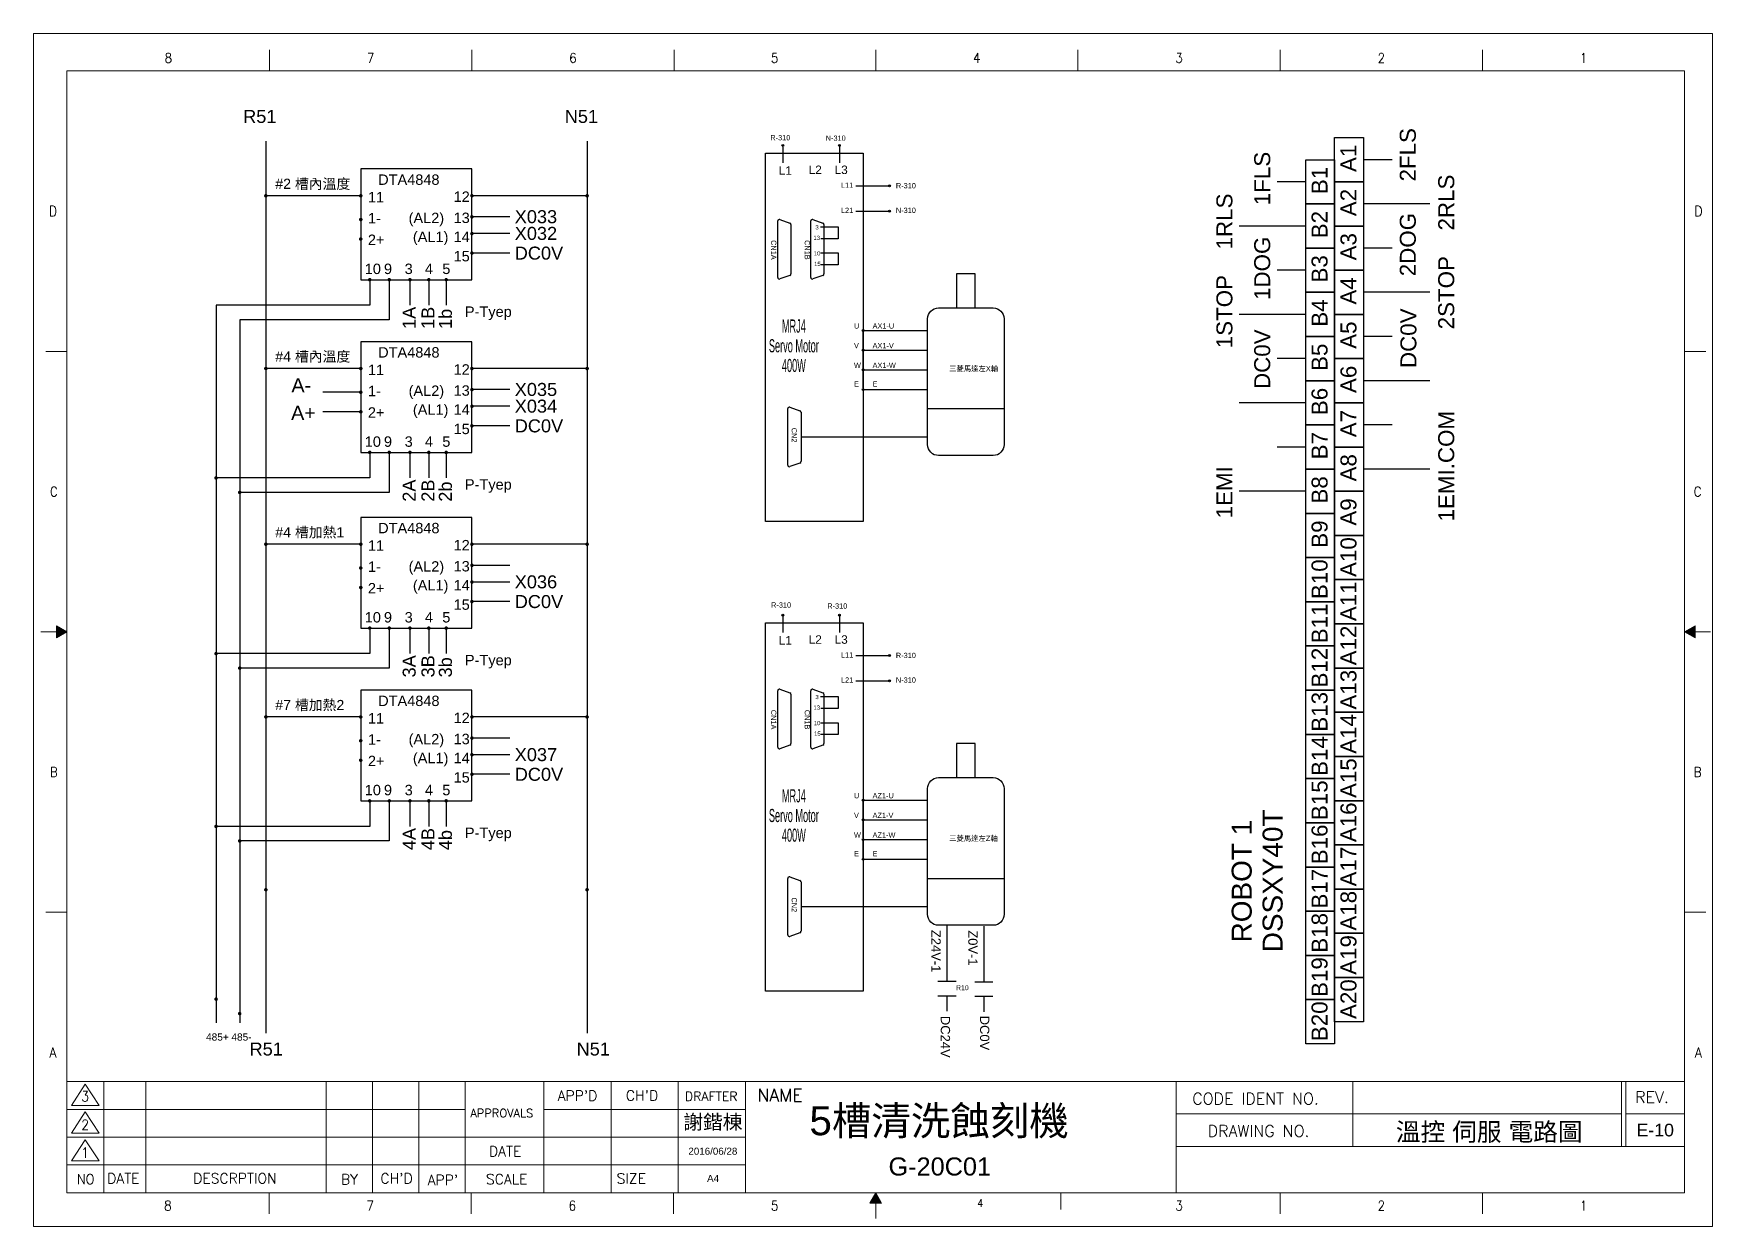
# Model space of a CAD drawing. Header units: millimetres. Extents: x 2150 to 6100, y 1229 to 2029.
# Drawn here: x 5137.9 to 5602, y 1229.9 to 1559.6 of the extents above; entities that cross this region are included whole.
import ezdxf
from ezdxf.enums import TextEntityAlignment as Align

# ---------------------------------------------------------------- set-up
doc = ezdxf.new("R2010")
doc.units = ezdxf.units.MM
doc.linetypes.add('ACAD_ISO11W100', pattern=[33, 12, -3, 12, -3, 0, -3])
for name, color, linetype in [('DIM', 3, 'Continuous'), ('FRAME', 7, 'Continuous'), ('LINE', 1, 'Continuous'), ('TEXT', 4, 'Continuous')]:
    doc.layers.add(name, color=color, linetype=linetype)
doc.styles.add('MICTEXT-ROD', font='romand.shx', dxfattribs={"bigfont": 'bigfont.shx'})
doc.styles.add('MICTEXT-ROS', font='romans.shx', dxfattribs={"bigfont": 'bigfont.shx'})
doc.styles.get("Standard").update_dxf_attribs({"font": 'ARIAL.TTF'})
doc.styles.add('STYLE2', font='romand.shx')

msp = doc.modelspace()

# ---------------------------------------------------------------- texts
at = {"color": 0}
for s, height, p in [('R-310', 1.452, (5341.59, 1530.12)), ('N-310', 1.452, (5356.9, 1529.99)), ('L11', 1.452, (5361.11, 1516.99)), ('R-310', 1.452, (5376.29, 1516.85)), ('L21', 1.452, (5361.11, 1510.04)), ('N-310', 1.452, (5376.29, 1510.05)), ('U', 1.45, (5364.71, 1478.08)), ('AX1-U', 1.452, (5369.85, 1478.08)), ('V', 1.45, (5364.71, 1472.63)), ('AX1-V', 1.452, (5369.85, 1472.63)), ('W', 1.45, (5364.71, 1467.19)), ('AX1-W', 1.452, (5369.85, 1467.19)), ('三菱馬達左X軸', 1.452, (5391, 1466.27)), ('E', 1.45, (5364.71, 1462.05)), ('E', 1.45, (5369.85, 1462.05)), ('R-310', 1.452, (5341.8, 1400.93)), ('R-310', 1.452, (5357.33, 1400.65)), ('L11', 1.452, (5361.11, 1387.13)), ('R-310', 1.452, (5376.29, 1386.99)), ('L21', 1.452, (5361.11, 1380.18)), ('N-310', 1.452, (5376.29, 1380.18)), ('U', 1.45, (5364.71, 1348.21)), ('AZ1-U', 1.452, (5369.85, 1348.21)), ('V', 1.45, (5364.71, 1342.77)), ('AZ1-V', 1.452, (5369.85, 1342.77)), ('W', 1.45, (5364.71, 1337.33)), ('AZ1-W', 1.452, (5369.85, 1337.33)), ('三菱馬達左Z軸', 1.452, (5391, 1336.41)), ('E', 1.45, (5364.71, 1332.19)), ('E', 1.45, (5369.85, 1332.19))]:
    msp.add_text(s, height=height, dxfattribs=at).set_placement(p)
for s, p in [('CN1A', (5341.8, 1502.53)), ('CN1B', (5351.08, 1502.53)), ('CN2', (5347.47, 1450.65)), ('CN1A', (5341.8, 1372.67)), ('CN1B', (5351.08, 1372.67)), ('CN2', (5347.47, 1320.79))]:
    msp.add_text(s, height=1.452, rotation=270, dxfattribs=at).set_placement(p)
at = {"color": 0, "width": 0.5}
for s, height, p in [('MRJ4', 3.629, (5348.09, 1478.77)), ('Servo Motor', 3.6288, (5348.09, 1473.32)), ('400W', 3.629, (5348.09, 1467.88)), ('MRJ4', 3.629, (5348.09, 1348.9)), ('Servo Motor', 3.6288, (5348.09, 1343.46)), ('400W', 3.629, (5348.09, 1338.02))]:
    msp.add_text(s, height=height, dxfattribs=at).set_placement(p, align=Align.MIDDLE_CENTER)
at = {"layer": 'TEXT', "color": 7, "linetype": 'Continuous'}
for s, height, p in [('R51', 3.594, (5195.86, 1534.92)), ('N51', 3.594, (5284.76, 1534.92)), ('#2 槽內溫度', 2.8, (5204.75, 1516.7)), ('DTA4848', 2.875, (5233.18, 1517.81)), ('11', 2.875, (5230.35, 1512.98)), ('12', 2.875, (5254.04, 1513.1)), ('1-', 2.875, (5230.35, 1507.14)), ('(AL2)', 2.875, (5241.6, 1507.22)), ('13', 2.875, (5254.04, 1507.26)), ('X033', 3.594, (5270.93, 1507.21)), ('2+', 2.875, (5230.35, 1501.19)), ('(AL1)', 2.875, (5242.78, 1502)), ('14', 2.875, (5254.04, 1502)), ('X032', 3.594, (5270.93, 1502.59)), ('15', 2.875, (5254.04, 1496.65)), ('DC0V', 3.594, (5270.93, 1497.14)), ('10', 2.875, (5229.48, 1493.15)), ('9', 2.88, (5234.78, 1493.15)), ('3', 2.88, (5240.51, 1493.15)), ('4', 2.88, (5246.1, 1493.15)), ('5', 2.88, (5250.91, 1493.15)), ('P-Tyep', 2.875, (5257.17, 1481.31)), ('#4 槽內溫度', 2.8, (5204.75, 1468.94)), ('DTA4848', 2.875, (5233.18, 1470.06)), ('11', 2.875, (5230.35, 1465.22)), ('12', 2.875, (5254.04, 1465.34)), ('1-', 2.875, (5230.35, 1459.38)), ('(AL2)', 2.875, (5241.6, 1459.46)), ('13', 2.875, (5254.04, 1459.51)), ('X035', 3.594, (5270.93, 1459.45)), ('(AL1)', 2.875, (5242.78, 1454.24)), ('X034', 3.594, (5270.93, 1454.83)), ('2+', 2.875, (5230.35, 1453.44)), ('14', 2.875, (5254.04, 1454.24)), ('DC0V', 3.594, (5270.93, 1449.38)), ('10', 2.875, (5229.48, 1445.39)), ('9', 2.88, (5234.78, 1445.39)), ('3', 2.88, (5240.51, 1445.39)), ('4', 2.88, (5246.1, 1445.39)), ('5', 2.88, (5250.91, 1445.39)), ('15', 2.875, (5254.04, 1448.89)), ('P-Tyep', 2.875, (5257.17, 1433.55)), ('#4 槽加熱1 ', 2.8, (5204.75, 1420.36)), ('DTA4848', 2.875, (5233.18, 1421.48)), ('11', 2.875, (5230.35, 1416.65)), ('12', 2.875, (5254.04, 1416.76)), ('1-', 2.875, (5230.35, 1410.81)), ('(AL2)', 2.875, (5241.6, 1410.88)), ('13', 2.875, (5254.04, 1410.93)), ('2+', 2.875, (5230.35, 1404.86)), ('(AL1)', 2.875, (5242.78, 1405.67)), ('14', 2.875, (5254.04, 1405.67)), ('X036', 3.594, (5270.93, 1406.26)), ('15', 2.875, (5254.04, 1400.32)), ('DC0V', 3.594, (5270.93, 1400.81)), ('10', 2.875, (5229.48, 1396.82)), ('9', 2.88, (5234.78, 1396.82)), ('3', 2.88, (5240.51, 1396.82)), ('4', 2.88, (5246.1, 1396.82)), ('5', 2.88, (5250.91, 1396.82)), ('P-Tyep', 2.875, (5257.17, 1384.98)), ('#7 槽加熱2', 2.8, (5204.75, 1372.61)), ('DTA4848', 2.875, (5233.18, 1373.72)), ('11', 2.875, (5230.35, 1368.89)), ('12', 2.875, (5254.04, 1369.01)), ('1-', 2.875, (5230.35, 1363.05)), ('(AL2)', 2.875, (5241.6, 1363.13)), ('13', 2.875, (5254.04, 1363.17)), ('2+', 2.875, (5230.35, 1357.1)), ('(AL1)', 2.875, (5242.78, 1357.91)), ('14', 2.875, (5254.04, 1357.91)), ('X037', 3.594, (5270.93, 1358.5)), ('15', 2.875, (5254.04, 1352.56)), ('DC0V', 3.594, (5270.93, 1353.05)), ('10', 2.875, (5229.48, 1349.06)), ('9', 2.88, (5234.78, 1349.06)), ('3', 2.88, (5240.51, 1349.06)), ('4', 2.88, (5246.1, 1349.06)), ('5', 2.88, (5250.91, 1349.06)), ('P-Tyep', 2.875, (5257.17, 1337.22)), ('485+', 2, (5185.6, 1281.22)), ('485-', 2, (5192.61, 1281.22)), ('R51', 3.594, (5197.63, 1277.1)), ('N51', 3.594, (5288.03, 1277.1))]:
    msp.add_text(s, height=height, dxfattribs=at).set_placement(p)
at = {"layer": 'TEXT', "color": 0, "linetype": 'Continuous'}
for s, height, p in [('2FLS', 4.423, (5520, 1518.74)), ('A1', 4.423, (5503.6, 1521.36)), ('1FLS', 4.423, (5479.76, 1512.18)), ('B1', 4.423, (5495.61, 1515.25)), ('2RLS', 4.423, (5530.62, 1505.19)), ('1RLS', 4.423, (5469.31, 1499.95)), ('A2', 4.423, (5503.6, 1509.14)), ('B2', 4.423, (5495.61, 1503.03)), ('2DOG', 4.423, (5520, 1492.54)), ('A3', 4.423, (5503.6, 1496.92)), ('1DOG', 4.423, (5479.76, 1485.98)), ('B3', 4.423, (5495.61, 1490.81)), ('2STOP', 4.423, (5530.62, 1477.86)), ('1STOP', 4.423, (5469.31, 1472.63)), ('A4', 4.423, (5503.6, 1484.7)), ('B4', 4.423, (5495.61, 1478.59)), ('DC0V', 4.423, (5520.17, 1467.16)), ('DC0V', 4.423, (5479.76, 1461.37)), ('A5', 4.423, (5503.6, 1472.48)), ('B5', 4.423, (5495.61, 1466.36)), ('A6', 4.423, (5503.6, 1460.25)), ('B6', 4.423, (5495.61, 1454.14)), ('A7', 4.423, (5503.6, 1448.03)), ('1EMI.COM', 4.423, (5530.62, 1424.75)), ('B7', 4.423, (5495.61, 1441.92)), ('1EMI', 4.423, (5469.31, 1425.6)), ('A8', 4.423, (5503.6, 1435.81)), ('B8', 4.423, (5495.61, 1429.7)), ('A9', 4.423, (5503.6, 1423.59)), ('B9', 4.423, (5495.61, 1417.48)), ('A10', 4.423, (5503.6, 1409.4)), ('B10', 4.423, (5495.61, 1403.29)), ('A11', 4.423, (5503.6, 1397.18)), ('B11', 4.423, (5495.61, 1391.07)), ('A12', 4.423, (5503.6, 1384.96)), ('B12', 4.423, (5495.61, 1378.85)), ('A13', 4.423, (5503.6, 1372.74)), ('B13', 4.423, (5495.61, 1366.63)), ('A14', 4.423, (5503.6, 1360.52)), ('B14', 4.423, (5495.61, 1354.41)), ('A15', 4.423, (5503.6, 1348.3)), ('B15', 4.423, (5495.61, 1342.19)), ('A16', 4.423, (5503.6, 1336.08)), ('ROBOT 1', 5.529, (5474.64, 1308.37)), ('DSSXY40T', 5.529, (5483.19, 1305.65)), ('B16', 4.423, (5495.61, 1329.97)), ('A17', 4.423, (5503.6, 1323.85)), ('B17', 4.423, (5495.61, 1317.74)), ('A18', 4.423, (5503.6, 1311.63)), ('B18', 4.423, (5495.61, 1305.52)), ('A19', 4.423, (5503.6, 1299.41)), ('B19', 4.423, (5495.61, 1293.3)), ('A20', 4.423, (5503.6, 1287.19)), ('B20', 4.423, (5495.61, 1281.08))]:
    msp.add_text(s, height=height, rotation=90, dxfattribs=at).set_placement(p)
at = {"layer": 'TEXT', "color": 7}
for s, height, p in [('L1', 2.338, (5343.91, 1520.6)), ('L2', 2.338, (5352.18, 1520.8)), ('L3', 2.338, (5359.35, 1520.8)), ('13', 1.169, (5353.5, 1502.58)), ('3', 1.17, (5354.05, 1505.49)), ('10', 1.169, (5353.59, 1498.29)), ('15', 1.169, (5353.68, 1495.38)), ('L1', 2.338, (5343.91, 1390.73)), ('L2', 2.338, (5352.18, 1390.94)), ('L3', 2.338, (5359.35, 1390.94)), ('13', 1.169, (5353.5, 1372.72)), ('3', 1.17, (5354.05, 1375.63)), ('10', 1.169, (5353.59, 1368.43)), ('15', 1.169, (5353.68, 1365.52)), ('R10', 1.364, (5392.92, 1295.17))]:
    msp.add_text(s, height=height, dxfattribs=at).set_placement(p)
at = {"layer": 'TEXT', "color": 7, "linetype": 'Continuous'}
for s, p in [('1A', (5243.55, 1477.96)), ('1B', (5248.75, 1477.96)), ('1b', (5253.56, 1477.96)), ('2A', (5243.55, 1430.2)), ('2B', (5248.75, 1430.2)), ('2b', (5253.56, 1430.2)), ('3A', (5243.55, 1381.63)), ('3B', (5248.75, 1381.63)), ('3b', (5253.56, 1381.63)), ('4A', (5243.55, 1333.87)), ('4B', (5248.75, 1333.87)), ('4b', (5253.56, 1333.87))]:
    msp.add_text(s, height=3.594, rotation=90, dxfattribs=at).set_placement(p)
at = {"layer": 'TEXT', "color": 0}
for s, p in [('A-', (5209.22, 1460.46)), ('A+', (5209.13, 1452.84))]:
    msp.add_text(s, height=3.896, dxfattribs=at).set_placement(p)
for s, p in [('Z24V-1', (5386.11, 1311.83)), ('Z0V-1', (5396.3, 1311.72)), ('DC24V', (5388.7, 1288.06)), ('DC0V', (5399.56, 1288.11))]:
    msp.add_text(s, height=2.565, rotation=270, dxfattribs=at).set_placement(p)

# ---------------------------------------------------------------- blocks, each defined once
blk = doc.blocks.new('圖框A4')
at = {"layer": 'FRAME', "color": 7, "lineweight": 5}
for p, q in [((99.29, 1212.46), (99.29, 1218.27)), ((155.2, 1212.46), (155.2, 1218.27)), ((211.1, 1212.46), (211.1, 1218.27)), ((266.85, 1212.46), (266.85, 1218.27)), ((322.76, 1212.46), (322.76, 1218.27)), ((378.66, 1212.46), (378.66, 1218.27)), ((434.56, 1212.46), (434.56, 1218.27)), ((43.25, 1212.46), (490.46, 1212.46)), ((43.25, 902.31), (43.25, 1212.46)), ((490.46, 1212.46), (490.46, 1212.46)), ((43.25, 1134.92), (37.44, 1134.92)), ((490.46, 1134.92), (496.27, 1134.92)), ((40.39, 1059.03), (40.39, 1055.74)), ((43.25, 1057.39), (40.39, 1059.03)), ((490.46, 1057.39), (493.32, 1059.03)), ((493.32, 1059.03), (493.32, 1055.74)), ((43.25, 1057.39), (36.09, 1057.39)), ((40.39, 1055.74), (43.25, 1057.39)), ((493.32, 1055.74), (490.46, 1057.39)), ((490.46, 1057.39), (497.61, 1057.39)), ((43.25, 979.85), (37.44, 979.85)), ((490.46, 979.85), (496.27, 979.85)), ((44.53, 926.47), (48.37, 932.34)), ((48.37, 932.34), (52.21, 926.47)), ((44.53, 926.47), (52.21, 926.47)), ((44.53, 918.78), (48.37, 924.66)), ((48.37, 924.66), (52.21, 918.78)), ((44.53, 918.78), (52.21, 918.78)), ((44.53, 911.1), (48.37, 916.97)), ((48.37, 916.97), (52.21, 911.1)), ((44.53, 911.1), (52.21, 911.1)), ((99.15, 902.31), (99.15, 896.5)), ((155.05, 902.31), (155.05, 896.5)), ((210.95, 902.31), (210.95, 896.5)), ((266.85, 902.31), (265.2, 899.46)), ((266.85, 902.31), (266.85, 895.16)), ((268.5, 899.46), (266.85, 902.31)), ((318.07, 902.31), (318.07, 897.67)), ((378.66, 902.31), (378.66, 896.5)), ((434.56, 902.31), (434.56, 896.5)), ((265.2, 899.46), (268.5, 899.46))]:
    blk.add_line(p, q, dxfattribs=at)
at = {"layer": 'FRAME', "lineweight": 5}
for p, q in [((490.46, 1212.46), (490.46, 902.31)), ((490.46, 933.05), (43.25, 933.05)), ((53.49, 902.31), (53.49, 933.05)), ((65.11, 902.31), (65.11, 933.05)), ((114.96, 902.31), (114.96, 933.05)), ((127.77, 902.31), (127.77, 933.05)), ((140.58, 902.31), (140.58, 933.05)), ((153.38, 902.31), (153.38, 933.05)), ((175.15, 902.31), (175.15, 933.05)), ((193.72, 902.31), (193.72, 933.05)), ((212.29, 902.31), (212.29, 933.05)), ((230.86, 902.31), (230.86, 933.05)), ((349.91, 933.05), (349.91, 902.31)), ((398.7, 933.05), (398.7, 915.12)), ((473.04, 933.05), (473.04, 915.12)), ((474.2, 933.05), (474.2, 915.12)), ((153.38, 925.36), (43.25, 925.36)), ((230.86, 925.36), (175.15, 925.36)), ((473.04, 924.08), (349.91, 924.08)), ((490.46, 924.08), (474.2, 924.08)), ((230.86, 917.68), (43.25, 917.68)), ((490.46, 915.12), (349.91, 915.12)), ((230.86, 910), (43.25, 910)), ((490.46, 902.31), (43.25, 902.31))]:
    blk.add_line(p, q, dxfattribs=at)
at = {"layer": 'FRAME', "color": 7, "lineweight": 5}
for points in [[(40.39, 1059.03), (40.39, 1055.74), (43.25, 1057.39)], [(493.32, 1059.03), (493.32, 1055.74), (490.46, 1057.39)], [(268.5, 899.46), (266.85, 902.31), (265.2, 899.46)]]:
    blk.add_solid(points, dxfattribs=at)
at = {"layer": 'LINE', "color": 0, "lineweight": 0}
for p, q in [((34.08, 1222.77), (498.14, 1222.77)), ((34.08, 893), (34.08, 1222.77)), ((498.14, 1222.77), (498.14, 893)), ((498.14, 893), (34.08, 893))]:
    blk.add_line(p, q, dxfattribs=at)
at = {"color": 3, "lineweight": 5}
blk.add_text('A4', height=1.936, dxfattribs=at).set_placement((220.25, 905.31))
at = {"layer": 'DIM', "color": 0, "lineweight": 5}
for tag, height, p in [('A', 2.9, (436.35, 928.74)), ('C', 2.9, (284.37, 922.35)), ('J', 1.94, (184.48, 921.48)), ('G', 1.94, (202.97, 921.48)), ('E', 1.94, (221.84, 921.96)), ('B', 2.9, (436.45, 919.25)), ('L', 1.94, (482.33, 919.64)), ('K', 1.94, (184.48, 913.83)), ('H', 1.94, (202.97, 913.83)), ('F', 1.94, (221.84, 913.83)), ('D', 2.9, (284.57, 909.57))]:
    blk.add_attdef(tag, text='', height=height, dxfattribs=at).set_placement(p, align=Align.MIDDLE)
at = {"layer": 'FRAME', "color": 7, "lineweight": 5, "style": 'MICTEXT-ROD', "width": 0.9}
for s, height, p in [('8', 2.67, (71.34, 1216.03)), ('7', 2.67, (127.25, 1216.03)), ('6', 2.67, (183.15, 1216.03)), ('5', 2.67, (238.9, 1216.03)), ('4', 2.67, (294.8, 1216.03)), ('3', 2.67, (350.71, 1216.03)), ('2', 2.67, (406.61, 1216.03)), ('1', 2.67, (462.51, 1216.03)), ('D', 2.85, (39.44, 1173.69)), ('D', 2.85, (494.27, 1173.69)), ('C', 2.67, (39.67, 1096.15)), ('C', 2.67, (494.04, 1096.15)), ('B', 2.67, (39.67, 1018.62)), ('B', 2.67, (494.04, 1018.62)), ('A', 2.85, (39.44, 941.08)), ('A', 2.85, (494.27, 941.08)), ('4', 2.14, (295.71, 899.45)), ('8', 2.67, (71.2, 898.74)), ('7', 2.67, (127.1, 898.74)), ('6', 2.67, (183, 898.74)), ('5', 2.67, (238.9, 898.74)), ('3', 2.67, (350.71, 898.74)), ('2', 2.67, (406.61, 898.74)), ('1', 2.67, (462.51, 898.74))]:
    blk.add_text(s, height=height, dxfattribs=at).set_placement(p, align=Align.MIDDLE)
at = {"layer": 'FRAME', "color": 7, "lineweight": 5, "style": 'MICTEXT-ROS', "width": 0.9}
for s, height, p in [('3', 2.82, (47.24, 927.57)), ('2', 2.82, (47.24, 919.68)), ('1', 2.82, (47.24, 912)), ('NO', 2.817, (46.1, 904.64))]:
    blk.add_text(s, height=height, dxfattribs=at).set_placement(p)
at = {"layer": 'FRAME', "color": 7, "lineweight": 5}
for s, height, style, p in [("APP'D", 2.817, 'STYLE2', (178.93, 927.72)), ("CH'D", 2.817, 'STYLE2', (197.8, 927.8)), ('DRAFTER', 2.536, 'STYLE2', (214.1, 927.69)), ('NAME', 3.522, 'STYLE2', (234.12, 927.53)), ('CODE IDENT NO.', 3.2017, 'STYLE2', (354.35, 926.7)), ('REV.', 3.202, 'MICTEXT-ROS', (476.78, 927.13)), ('APPROVALS', 2.305, 'STYLE2', (154.8, 923.16)), ('DRAWING NO.', 3.2017, 'STYLE2', (358.62, 917.77)), ('DATE', 2.817, 'STYLE2', (159.94, 912.36)), ('DATE', 2.817, 'STYLE2', (54.43, 904.87)), ('DESCRPTION', 2.817, 'STYLE2', (78.21, 904.88)), ('BY', 2.817, 'STYLE2', (119.03, 904.6)), ("CH'D", 2.817, 'STYLE2', (129.95, 904.87)), ("APP'", 2.817, 'STYLE2', (143.01, 904.42)), ('SCALE', 2.817, 'STYLE2', (159.13, 904.65)), ('SIZE', 2.817, 'STYLE2', (195.24, 904.84))]:
    blk.add_text(s, height=height, dxfattribs=dict(at, style=style)).set_placement(p)

# ---------------------------------------------------------------- linework, layer by layer
at = {"color": 0}
for p, q in [((5344.86, 1528.9), (5345.22, 1528.54)), ((5360.49, 1528.9), (5360.85, 1528.54)), ((5513.47, 1524.76), (5505.55, 1524.76)), ((5365.18, 1517.53), (5374.27, 1517.53)), ((5374.71, 1517.71), (5374.35, 1517.35)), ((5489.58, 1518.65), (5481.65, 1518.65)), ((5365.18, 1510.55), (5374.27, 1510.55)), ((5374.71, 1510.73), (5374.35, 1510.37)), ((5523.92, 1512.54), (5505.55, 1512.54)), ((5489.58, 1506.43), (5471.2, 1506.43)), ((5513.47, 1500.32), (5505.55, 1500.32)), ((5489.58, 1494.21), (5481.65, 1494.21)), ((5523.92, 1488.1), (5505.55, 1488.1)), ((5230.85, 1484.54), (5188.38, 1484.54)), ((5188.38, 1484.54), (5188.38, 1286.16)), ((5194.92, 1480.53), (5194.92, 1286.16)), ((5236.25, 1480.53), (5194.99, 1480.53)), ((5236.25, 1484.54), (5236.25, 1480.53)), ((5489.58, 1481.99), (5471.2, 1481.99)), ((5367.45, 1477.73), (5367.09, 1477.37)), ((5367.27, 1472.36), (5367.27, 1477.3)), ((5367.27, 1472.36), (5367.27, 1477.3)), ((5367.27, 1472.36), (5367.27, 1477.3)), ((5367.53, 1477.55), (5385.05, 1477.55)), ((5513.47, 1475.88), (5505.55, 1475.88)), ((5367.45, 1472.29), (5367.09, 1471.93)), ((5367.27, 1466.92), (5367.27, 1471.85)), ((5367.53, 1472.11), (5385.05, 1472.11)), ((5367.45, 1466.84), (5367.09, 1466.49)), ((5367.53, 1466.67), (5385.05, 1466.67)), ((5489.58, 1469.77), (5481.65, 1469.77)), ((5367.27, 1461.48), (5367.27, 1466.41)), ((5523.92, 1463.66), (5505.55, 1463.66)), ((5367.45, 1461.38), (5367.09, 1461.02)), ((5367.53, 1461.22), (5385.05, 1461.22)), ((5489.58, 1457.55), (5471.2, 1457.55)), ((5513.47, 1451.44), (5505.55, 1451.44)), ((5489.58, 1445.33), (5481.65, 1445.33)), ((5523.92, 1439.21), (5505.55, 1439.21)), ((5230.85, 1436.78), (5188.38, 1436.78)), ((5236.25, 1436.78), (5236.25, 1432.78)), ((5236.25, 1432.78), (5194.92, 1432.78)), ((5489.58, 1433.1), (5471.2, 1433.1)), ((5344.86, 1399.04), (5345.22, 1398.68)), ((5360.49, 1399.04), (5360.85, 1398.68)), ((5230.85, 1388.21), (5188.38, 1388.21)), ((5236.25, 1388.21), (5236.25, 1384.2)), ((5365.18, 1387.67), (5374.27, 1387.67)), ((5374.71, 1387.85), (5374.35, 1387.49)), ((5236.25, 1384.2), (5194.99, 1384.2)), ((5365.18, 1380.69), (5374.27, 1380.69)), ((5374.71, 1380.87), (5374.35, 1380.51)), ((5367.45, 1347.87), (5367.09, 1347.51)), ((5367.27, 1342.5), (5367.27, 1347.44)), ((5367.27, 1342.5), (5367.27, 1347.44)), ((5367.27, 1342.5), (5367.27, 1347.44)), ((5367.53, 1347.69), (5385.05, 1347.69)), ((5367.45, 1342.43), (5367.09, 1342.07)), ((5367.27, 1337.06), (5367.27, 1341.99)), ((5367.53, 1342.25), (5385.05, 1342.25)), ((5230.85, 1340.45), (5188.38, 1340.45)), ((5236.25, 1340.45), (5236.25, 1336.44)), ((5367.45, 1336.98), (5367.09, 1336.62)), ((5367.27, 1331.61), (5367.27, 1336.55)), ((5367.53, 1336.8), (5385.05, 1336.8)), ((5236.25, 1336.44), (5194.92, 1336.44)), ((5367.45, 1331.52), (5367.09, 1331.16)), ((5367.53, 1331.36), (5385.05, 1331.36))]:
    msp.add_line(p, q, dxfattribs=at)
at = {"linetype": 'ByBlock', "ltscale": 2.5}
for p, q in [((5344.19, 1508.23), (5347, 1507.24)), ((5353.31, 1508.23), (5356.12, 1507.24)), ((5343.62, 1492.2), (5343.62, 1507.83)), ((5347.29, 1506.84), (5347.29, 1493.19)), ((5352.74, 1492.2), (5352.74, 1507.83)), ((5356.41, 1506.84), (5356.41, 1493.19)), ((5347, 1492.78), (5344.19, 1491.79)), ((5356.12, 1492.78), (5353.31, 1491.79)), ((5346.39, 1440.32), (5346.39, 1455.94)), ((5346.97, 1456.35), (5349.78, 1455.36)), ((5350.07, 1454.95), (5350.07, 1441.31)), ((5349.78, 1440.9), (5346.97, 1439.91)), ((5344.19, 1378.37), (5347, 1377.38)), ((5353.31, 1378.37), (5356.12, 1377.38)), ((5343.62, 1362.34), (5343.62, 1377.96)), ((5347.29, 1376.97), (5347.29, 1363.33)), ((5352.74, 1362.34), (5352.74, 1377.96)), ((5356.41, 1376.97), (5356.41, 1363.33)), ((5347, 1362.92), (5344.19, 1361.93)), ((5356.12, 1362.92), (5353.31, 1361.93)), ((5346.39, 1310.46), (5346.39, 1326.08)), ((5346.97, 1326.49), (5349.78, 1325.5)), ((5350.07, 1325.09), (5350.07, 1311.45)), ((5349.78, 1311.04), (5346.97, 1310.05)), ((5390.4, 1313.01), (5390.4, 1297.63)), ((5400.6, 1312.9), (5400.6, 1297.52)), ((5390.4, 1293.59), (5390.4, 1289.33)), ((5400.6, 1293.48), (5400.6, 1289.22))]:
    msp.add_line(p, q, dxfattribs=at)
at = {"color": 0, "linetype": 'ByBlock', "ltscale": 2.5}
for p, q in [((5385.05, 1455.94), (5406.21, 1455.94)), ((5350.07, 1448.13), (5385.05, 1448.14)), ((5385.05, 1326.08), (5406.21, 1326.08)), ((5350.07, 1318.27), (5385.05, 1318.28))]:
    msp.add_line(p, q, dxfattribs=at)
at = {"color": 0}
for points in [[(5497.56, 1518.65), (5497.56, 1530.87), (5505.55, 1530.87), (5505.55, 1518.65)], [(5489.58, 1512.54), (5489.58, 1524.76), (5497.56, 1524.76), (5497.56, 1512.54)], [(5497.56, 1506.43), (5497.56, 1518.65), (5505.55, 1518.65), (5505.55, 1506.43)], [(5489.58, 1500.32), (5489.58, 1512.54), (5497.56, 1512.54), (5497.56, 1500.32)], [(5497.56, 1494.21), (5497.56, 1506.43), (5505.55, 1506.43), (5505.55, 1494.21)], [(5489.58, 1488.1), (5489.58, 1500.32), (5497.56, 1500.32), (5497.56, 1488.1)], [(5497.56, 1481.99), (5497.56, 1494.21), (5505.55, 1494.21), (5505.55, 1481.99)], [(5489.58, 1475.88), (5489.58, 1488.1), (5497.56, 1488.1), (5497.56, 1475.88)], [(5497.56, 1469.77), (5497.56, 1481.99), (5505.55, 1481.99), (5505.55, 1469.77)], [(5489.58, 1463.66), (5489.58, 1475.88), (5497.56, 1475.88), (5497.56, 1463.66)], [(5497.56, 1457.55), (5497.56, 1469.77), (5505.55, 1469.77), (5505.55, 1457.55)], [(5489.58, 1451.44), (5489.58, 1463.66), (5497.56, 1463.66), (5497.56, 1451.44)], [(5497.56, 1445.33), (5497.56, 1457.55), (5505.55, 1457.55), (5505.55, 1445.33)], [(5489.58, 1439.21), (5489.58, 1451.44), (5497.56, 1451.44), (5497.56, 1439.21)], [(5497.56, 1433.1), (5497.56, 1445.33), (5505.55, 1445.33), (5505.55, 1433.1)], [(5489.58, 1426.99), (5489.58, 1439.21), (5497.56, 1439.21), (5497.56, 1426.99)], [(5497.56, 1420.88), (5497.56, 1433.1), (5505.55, 1433.1), (5505.55, 1420.88)], [(5489.58, 1414.77), (5489.58, 1426.99), (5497.56, 1426.99), (5497.56, 1414.77)], [(5497.56, 1408.66), (5497.56, 1420.88), (5505.55, 1420.88), (5505.55, 1408.66)], [(5489.58, 1402.55), (5489.58, 1414.77), (5497.56, 1414.77), (5497.56, 1402.55)], [(5497.56, 1396.44), (5497.56, 1408.66), (5505.55, 1408.66), (5505.55, 1396.44)], [(5489.58, 1390.33), (5489.58, 1402.55), (5497.56, 1402.55), (5497.56, 1390.33)], [(5497.56, 1384.22), (5497.56, 1396.44), (5505.55, 1396.44), (5505.55, 1384.22)], [(5489.58, 1378.11), (5489.58, 1390.33), (5497.56, 1390.33), (5497.56, 1378.11)], [(5497.56, 1372), (5497.56, 1384.22), (5505.55, 1384.22), (5505.55, 1372)], [(5489.58, 1365.89), (5489.58, 1378.11), (5497.56, 1378.11), (5497.56, 1365.89)], [(5497.56, 1359.78), (5497.56, 1372), (5505.55, 1372), (5505.55, 1359.78)], [(5489.58, 1353.66), (5489.58, 1365.89), (5497.56, 1365.89), (5497.56, 1353.66)], [(5497.56, 1347.55), (5497.56, 1359.78), (5505.55, 1359.78), (5505.55, 1347.55)], [(5489.58, 1341.44), (5489.58, 1353.66), (5497.56, 1353.66), (5497.56, 1341.44)], [(5497.56, 1335.33), (5497.56, 1347.55), (5505.55, 1347.55), (5505.55, 1335.33)], [(5489.58, 1329.22), (5489.58, 1341.44), (5497.56, 1341.44), (5497.56, 1329.22)], [(5497.56, 1323.11), (5497.56, 1335.33), (5505.55, 1335.33), (5505.55, 1323.11)], [(5489.58, 1317), (5489.58, 1329.22), (5497.56, 1329.22), (5497.56, 1317)], [(5497.56, 1310.89), (5497.56, 1323.11), (5505.55, 1323.11), (5505.55, 1310.89)], [(5489.58, 1304.78), (5489.58, 1317), (5497.56, 1317), (5497.56, 1304.78)], [(5497.56, 1298.67), (5497.56, 1310.89), (5505.55, 1310.89), (5505.55, 1298.67)], [(5489.58, 1292.56), (5489.58, 1304.78), (5497.56, 1304.78), (5497.56, 1292.56)], [(5497.56, 1286.45), (5497.56, 1298.67), (5505.55, 1298.67), (5505.55, 1286.45)], [(5489.58, 1280.34), (5489.58, 1292.56), (5497.56, 1292.56), (5497.56, 1280.34)]]:
    msp.add_lwpolyline(points, close=True, dxfattribs=at)
at = {"linetype": 'ByBlock', "ltscale": 2.5}
for points in [[(5340.27, 1526.61), (5367.27, 1526.61), (5367.27, 1424.73), (5340.27, 1424.73)], [(5340.27, 1396.75), (5367.27, 1396.75), (5367.27, 1294.87), (5340.27, 1294.87)]]:
    msp.add_lwpolyline(points, close=True, dxfattribs=at)
at = {"color": 0, "linetype": 'ACAD_ISO11W100', "ltscale": 2.5}
for points in [[(5393.07, 1483.8), (5398.19, 1483.8), (5398.19, 1493.25), (5393.07, 1493.25)], [(5393.07, 1353.94), (5398.19, 1353.94), (5398.19, 1363.39), (5393.07, 1363.39)]]:
    msp.add_lwpolyline(points, close=True, dxfattribs=at)
at = {"color": 0, "linetype": 'ByBlock', "ltscale": 2.5}
for points in [[(5388.07, 1483.8), (5403.19, 1483.8, -0.414214), (5406.21, 1480.78), (5406.21, 1446, -0.414214), (5403.19, 1442.98), (5388.07, 1442.98, -0.414214), (5385.05, 1446), (5385.05, 1480.78, -0.414214)], [(5388.07, 1353.94), (5403.19, 1353.94, -0.414214), (5406.21, 1350.91), (5406.21, 1316.14, -0.414214), (5403.19, 1313.11), (5388.07, 1313.11, -0.414214), (5385.05, 1316.14), (5385.05, 1350.91, -0.414214)]]:
    msp.add_lwpolyline(points, format="xyb", close=True, dxfattribs=at)
at = {"color": 0}
for centre in [(5345.04, 1528.72), (5360.67, 1528.72), (5374.53, 1517.53), (5374.53, 1510.55), (5367.27, 1477.55), (5367.27, 1472.11), (5367.27, 1466.67), (5367.27, 1461.2), (5345.04, 1398.86), (5360.67, 1398.86), (5374.53, 1387.67), (5374.53, 1380.69), (5367.27, 1347.69), (5367.27, 1342.25), (5367.27, 1336.8), (5367.27, 1331.34)]:
    msp.add_circle(centre, 0.254, dxfattribs=at)
at = {"linetype": 'ByBlock', "ltscale": 2.5}
for centre, start, end in [((5344.05, 1507.83), 70.56, 180), ((5353.17, 1507.83), 70.56, 180), ((5346.86, 1506.84), 0, 70.56), ((5355.98, 1506.84), 0, 70.56), ((5344.05, 1492.2), 180, 289.44), ((5346.86, 1493.19), 289.44, 0), ((5353.17, 1492.2), 180, 289.44), ((5355.98, 1493.19), 289.44, 0), ((5346.83, 1455.94), 70.56, 180), ((5349.63, 1454.95), 0, 70.56), ((5346.83, 1440.32), 180, 289.44), ((5349.63, 1441.31), 289.44, 0), ((5344.05, 1377.96), 70.56, 180), ((5353.17, 1377.96), 70.56, 180), ((5346.86, 1376.97), 0, 70.56), ((5355.98, 1376.97), 0, 70.56), ((5344.05, 1362.34), 180, 289.44), ((5346.86, 1363.33), 289.44, 0), ((5353.17, 1362.34), 180, 289.44), ((5355.98, 1363.33), 289.44, 0), ((5346.83, 1326.08), 70.56, 180), ((5349.63, 1325.09), 0, 70.56), ((5346.83, 1310.46), 180, 289.44), ((5349.63, 1311.45), 289.44, 0)]:
    msp.add_arc(centre, 0.432, start, end, dxfattribs=at)
at = {"layer": 'LINE', "color": 7}
for p, q in [((5202.1, 1529.93), (5202.1, 1283.25)), ((5290.94, 1529.93), (5290.94, 1283.25)), ((5228.37, 1514.79), (5202.14, 1514.79)), ((5290.94, 1514.79), (5259.1, 1514.79)), ((5269.61, 1508.96), (5259.1, 1508.96)), ((5269.61, 1504.34), (5259.1, 1504.34)), ((5269.61, 1504.34), (5259.1, 1504.34)), ((5269.61, 1498.94), (5259.1, 1498.94)), ((5230.85, 1491.59), (5230.85, 1484.54)), ((5230.85, 1491.59), (5230.85, 1484.54)), ((5236.25, 1491.59), (5236.25, 1484.54)), ((5241.97, 1491.59), (5241.97, 1484.54)), ((5247.18, 1491.59), (5247.18, 1484.54)), ((5251.99, 1491.59), (5251.99, 1484.54)), ((5228.37, 1467.03), (5202.14, 1467.03)), ((5290.94, 1467.03), (5259.1, 1467.03)), ((5269.61, 1461.2), (5259.1, 1461.2)), ((5269.61, 1456.58), (5259.1, 1456.58)), ((5269.61, 1456.58), (5259.1, 1456.58)), ((5269.61, 1451.18), (5259.1, 1451.18)), ((5230.85, 1443.83), (5230.85, 1436.78)), ((5230.85, 1443.83), (5230.85, 1436.78)), ((5236.25, 1443.83), (5236.25, 1436.78)), ((5241.97, 1443.83), (5241.97, 1436.78)), ((5247.18, 1443.83), (5247.18, 1436.78)), ((5251.99, 1443.83), (5251.99, 1436.78)), ((5228.37, 1418.46), (5202.14, 1418.46)), ((5290.94, 1418.46), (5259.1, 1418.46)), ((5269.61, 1412.62), (5259.1, 1412.62)), ((5269.61, 1408.01), (5259.1, 1408.01)), ((5269.61, 1408.01), (5259.1, 1408.01)), ((5269.61, 1402.61), (5259.1, 1402.61)), ((5230.85, 1395.26), (5230.85, 1388.21)), ((5230.85, 1395.26), (5230.85, 1388.21)), ((5236.25, 1395.26), (5236.25, 1388.21)), ((5241.97, 1395.26), (5241.97, 1388.21)), ((5247.18, 1395.26), (5247.18, 1388.21)), ((5251.99, 1395.26), (5251.99, 1388.21)), ((5228.37, 1370.7), (5202.14, 1370.7)), ((5290.94, 1370.7), (5259.1, 1370.7)), ((5269.61, 1364.87), (5259.1, 1364.87)), ((5269.61, 1360.25), (5259.1, 1360.25)), ((5269.61, 1360.25), (5259.1, 1360.25)), ((5269.61, 1354.85), (5259.1, 1354.85)), ((5230.85, 1347.5), (5230.85, 1340.45)), ((5230.85, 1347.5), (5230.85, 1340.45)), ((5236.25, 1347.5), (5236.25, 1340.45)), ((5241.97, 1347.5), (5241.97, 1340.45)), ((5247.18, 1347.5), (5247.18, 1340.45)), ((5251.99, 1347.5), (5251.99, 1340.45)), ((5387.88, 1297.63), (5392.92, 1297.63)), ((5398.08, 1297.52), (5403.12, 1297.52)), ((5387.88, 1293.59), (5392.92, 1293.59)), ((5398.08, 1293.48), (5403.12, 1293.48))]:
    msp.add_line(p, q, dxfattribs=at)
at = {"layer": 'LINE', "color": 0}
for p, q in [((5228.37, 1460.47), (5217.86, 1460.47)), ((5228.37, 1455.06), (5217.86, 1455.06))]:
    msp.add_line(p, q, dxfattribs=at)
for points in [[(5228.37, 1491.59), (5259.1, 1491.59), (5259.1, 1522.2), (5228.37, 1522.2)], [(5228.37, 1443.83), (5259.1, 1443.83), (5259.1, 1474.45), (5228.37, 1474.45)], [(5228.37, 1395.26), (5259.1, 1395.26), (5259.1, 1425.87), (5228.37, 1425.87)], [(5228.37, 1347.5), (5259.1, 1347.5), (5259.1, 1378.12), (5228.37, 1378.12)]]:
    msp.add_lwpolyline(points, close=True, dxfattribs=at)
at = {"layer": 'LINE', "color": 7, "const_width": 0.454}
for points in [[(5201.88, 1514.79, 1), (5202.41, 1514.79, 1)], [(5228.11, 1514.79, 1), (5228.64, 1514.79, 1)], [(5258.84, 1514.79, 1), (5259.36, 1514.79, 1)], [(5290.67, 1514.79, 1), (5291.2, 1514.79, 1)], [(5228.11, 1508.22, 1), (5228.64, 1508.22, 1)], [(5228.11, 1508.22, 1), (5228.64, 1508.22, 1)], [(5258.84, 1508.96, 1), (5259.36, 1508.96, 1)], [(5258.84, 1504.34, 1), (5259.36, 1504.34, 1)], [(5228.11, 1502.82, 1), (5228.64, 1502.82, 1)], [(5228.11, 1502.82, 1), (5228.64, 1502.82, 1)], [(5258.84, 1498.94, 1), (5259.36, 1498.94, 1)], [(5230.85, 1491.33, 1), (5230.85, 1491.85, 1)], [(5236.25, 1491.33, 1), (5236.25, 1491.85, 1)], [(5241.97, 1491.33, 1), (5241.97, 1491.85, 1)], [(5247.18, 1491.33, 1), (5247.18, 1491.85, 1)], [(5251.99, 1491.33, 1), (5251.99, 1491.85, 1)], [(5201.88, 1467.03, 1), (5202.41, 1467.03, 1)], [(5228.11, 1467.03, 1), (5228.64, 1467.03, 1)], [(5258.84, 1467.03, 1), (5259.36, 1467.03, 1)], [(5290.67, 1467.03, 1), (5291.2, 1467.03, 1)], [(5228.11, 1460.47, 1), (5228.64, 1460.47, 1)], [(5258.84, 1461.2, 1), (5259.36, 1461.2, 1)], [(5228.11, 1455.06, 1), (5228.64, 1455.06, 1)], [(5258.84, 1456.58, 1), (5259.36, 1456.58, 1)], [(5258.84, 1451.18, 1), (5259.36, 1451.18, 1)], [(5230.85, 1443.57, 1), (5230.85, 1444.1, 1)], [(5236.25, 1443.57, 1), (5236.25, 1444.1, 1)], [(5241.97, 1443.57, 1), (5241.97, 1444.1, 1)], [(5247.18, 1443.57, 1), (5247.18, 1444.1, 1)], [(5251.99, 1443.57, 1), (5251.99, 1444.1, 1)], [(5188.12, 1436.78, 1), (5188.64, 1436.78, 1)], [(5194.65, 1432.78, 1), (5195.18, 1432.78, 1)], [(5201.88, 1418.46, 1), (5202.41, 1418.46, 1)], [(5228.11, 1418.46, 1), (5228.64, 1418.46, 1)], [(5258.84, 1418.46, 1), (5259.36, 1418.46, 1)], [(5290.67, 1418.46, 1), (5291.2, 1418.46, 1)], [(5228.11, 1411.89, 1), (5228.64, 1411.89, 1)], [(5228.11, 1411.89, 1), (5228.64, 1411.89, 1)], [(5258.84, 1412.62, 1), (5259.36, 1412.62, 1)], [(5228.11, 1406.49, 1), (5228.64, 1406.49, 1)], [(5228.11, 1406.49, 1), (5228.64, 1406.49, 1)], [(5258.84, 1408.01, 1), (5259.36, 1408.01, 1)], [(5258.84, 1402.61, 1), (5259.36, 1402.61, 1)], [(5230.85, 1395, 1), (5230.85, 1395.52, 1)], [(5236.25, 1395, 1), (5236.25, 1395.52, 1)], [(5241.97, 1395, 1), (5241.97, 1395.52, 1)], [(5247.18, 1395, 1), (5247.18, 1395.52, 1)], [(5251.99, 1395, 1), (5251.99, 1395.52, 1)], [(5188.12, 1388.21, 1), (5188.64, 1388.21, 1)], [(5194.65, 1384.2, 1), (5195.18, 1384.2, 1)], [(5201.88, 1370.7, 1), (5202.41, 1370.7, 1)], [(5228.11, 1370.7, 1), (5228.64, 1370.7, 1)], [(5258.84, 1370.7, 1), (5259.36, 1370.7, 1)], [(5290.67, 1370.7, 1), (5291.2, 1370.7, 1)], [(5228.11, 1364.13, 1), (5228.64, 1364.13, 1)], [(5258.84, 1364.87, 1), (5259.36, 1364.87, 1)], [(5258.84, 1360.25, 1), (5259.36, 1360.25, 1)], [(5228.11, 1358.73, 1), (5228.64, 1358.73, 1)], [(5258.84, 1354.85, 1), (5259.36, 1354.85, 1)], [(5230.85, 1347.24, 1), (5230.85, 1347.76, 1)], [(5236.25, 1347.24, 1), (5236.25, 1347.76, 1)], [(5241.97, 1347.24, 1), (5241.97, 1347.76, 1)], [(5247.18, 1347.24, 1), (5247.18, 1347.76, 1)], [(5251.99, 1347.24, 1), (5251.99, 1347.76, 1)], [(5188.12, 1340.45, 1), (5188.64, 1340.45, 1)], [(5194.65, 1336.44, 1), (5195.18, 1336.44, 1)], [(5201.88, 1322.94, 1), (5202.41, 1322.94, 1)], [(5290.67, 1322.94, 1), (5291.2, 1322.94, 1)], [(5188.12, 1292.69, 1), (5188.64, 1292.69, 1)], [(5194.65, 1288.69, 1), (5195.18, 1288.69, 1)]]:
    msp.add_lwpolyline(points, format="xyb", close=True, dxfattribs=at)
at = {"layer": 'TEXT', "color": 0, "linetype": 'ByBlock', "ltscale": 2.5}
for p, q in [((5345.04, 1528.47), (5345.04, 1523.91)), ((5360.67, 1528.47), (5360.67, 1523.91)), ((5345.04, 1398.61), (5345.04, 1394.05)), ((5360.67, 1398.61), (5360.67, 1394.05))]:
    msp.add_line(p, q, dxfattribs=at)
at = {"layer": 'TEXT', "color": 1, "linetype": 'ByBlock', "ltscale": 2.5}
for p, q in [((5355.47, 1506.18), (5360.38, 1506.18)), ((5360.38, 1506.18), (5360.38, 1502.92)), ((5355.47, 1498.98), (5360.38, 1498.98)), ((5360.38, 1502.92), (5355.57, 1502.92)), ((5360.38, 1498.98), (5360.38, 1495.72)), ((5360.38, 1495.72), (5355.57, 1495.72)), ((5355.47, 1376.32), (5360.38, 1376.32)), ((5360.38, 1376.32), (5360.38, 1373.06)), ((5355.47, 1369.12), (5360.38, 1369.12)), ((5360.38, 1373.06), (5355.57, 1373.06)), ((5360.38, 1369.12), (5360.38, 1365.86)), ((5360.38, 1365.86), (5355.57, 1365.86))]:
    msp.add_line(p, q, dxfattribs=at)

# ---------------------------------------------------------------- block references
at = {"layer": 'LINE', "color": 0}
ref = msp.add_blockref('圖框A4', (5103.86, 336.86), dxfattribs=at)
ref.add_attrib('L', 'E-10', dxfattribs={"layer": 'DIM', "color": 0, "lineweight": 5, "height": 3.5}).set_placement((5586.19, 1256.5), align=Align.MIDDLE)
ref.add_attrib('B', '溫控 伺服 電路圖', dxfattribs={"layer": 'DIM', "color": 0, "lineweight": 5, "height": 5}).set_placement((5540.3, 1256.11), align=Align.MIDDLE)
ref.add_attrib('C', '5槽清洗蝕刻機', dxfattribs={"layer": 'DIM', "color": 0, "lineweight": 5, "height": 8}).set_placement((5388.23, 1259.21), align=Align.MIDDLE)
ref.add_attrib('D', 'G-20C01', dxfattribs={"layer": 'DIM', "color": 0, "lineweight": 5, "height": 5}).set_placement((5388.42, 1246.43), align=Align.MIDDLE)
ref.add_attrib('E', '謝鍇棟', dxfattribs={"layer": 'DIM', "color": 0, "lineweight": 5, "height": 4}).set_placement((5325.7, 1258.82), align=Align.MIDDLE)
ref.add_attrib('F', '2016/06/28', dxfattribs={"layer": 'DIM', "color": 0, "lineweight": 5, "height": 1.936}).set_placement((5325.7, 1250.69), align=Align.MIDDLE)

msp.set_redraw_order([(e.dxf.handle, doc.entitydb.next_handle()) for e in msp.query("TEXT MTEXT ATTDEF DIMENSION ARC_DIMENSION")])  # texts and dimensions are drawn at this point

doc.saveas('drawing.dxf')
